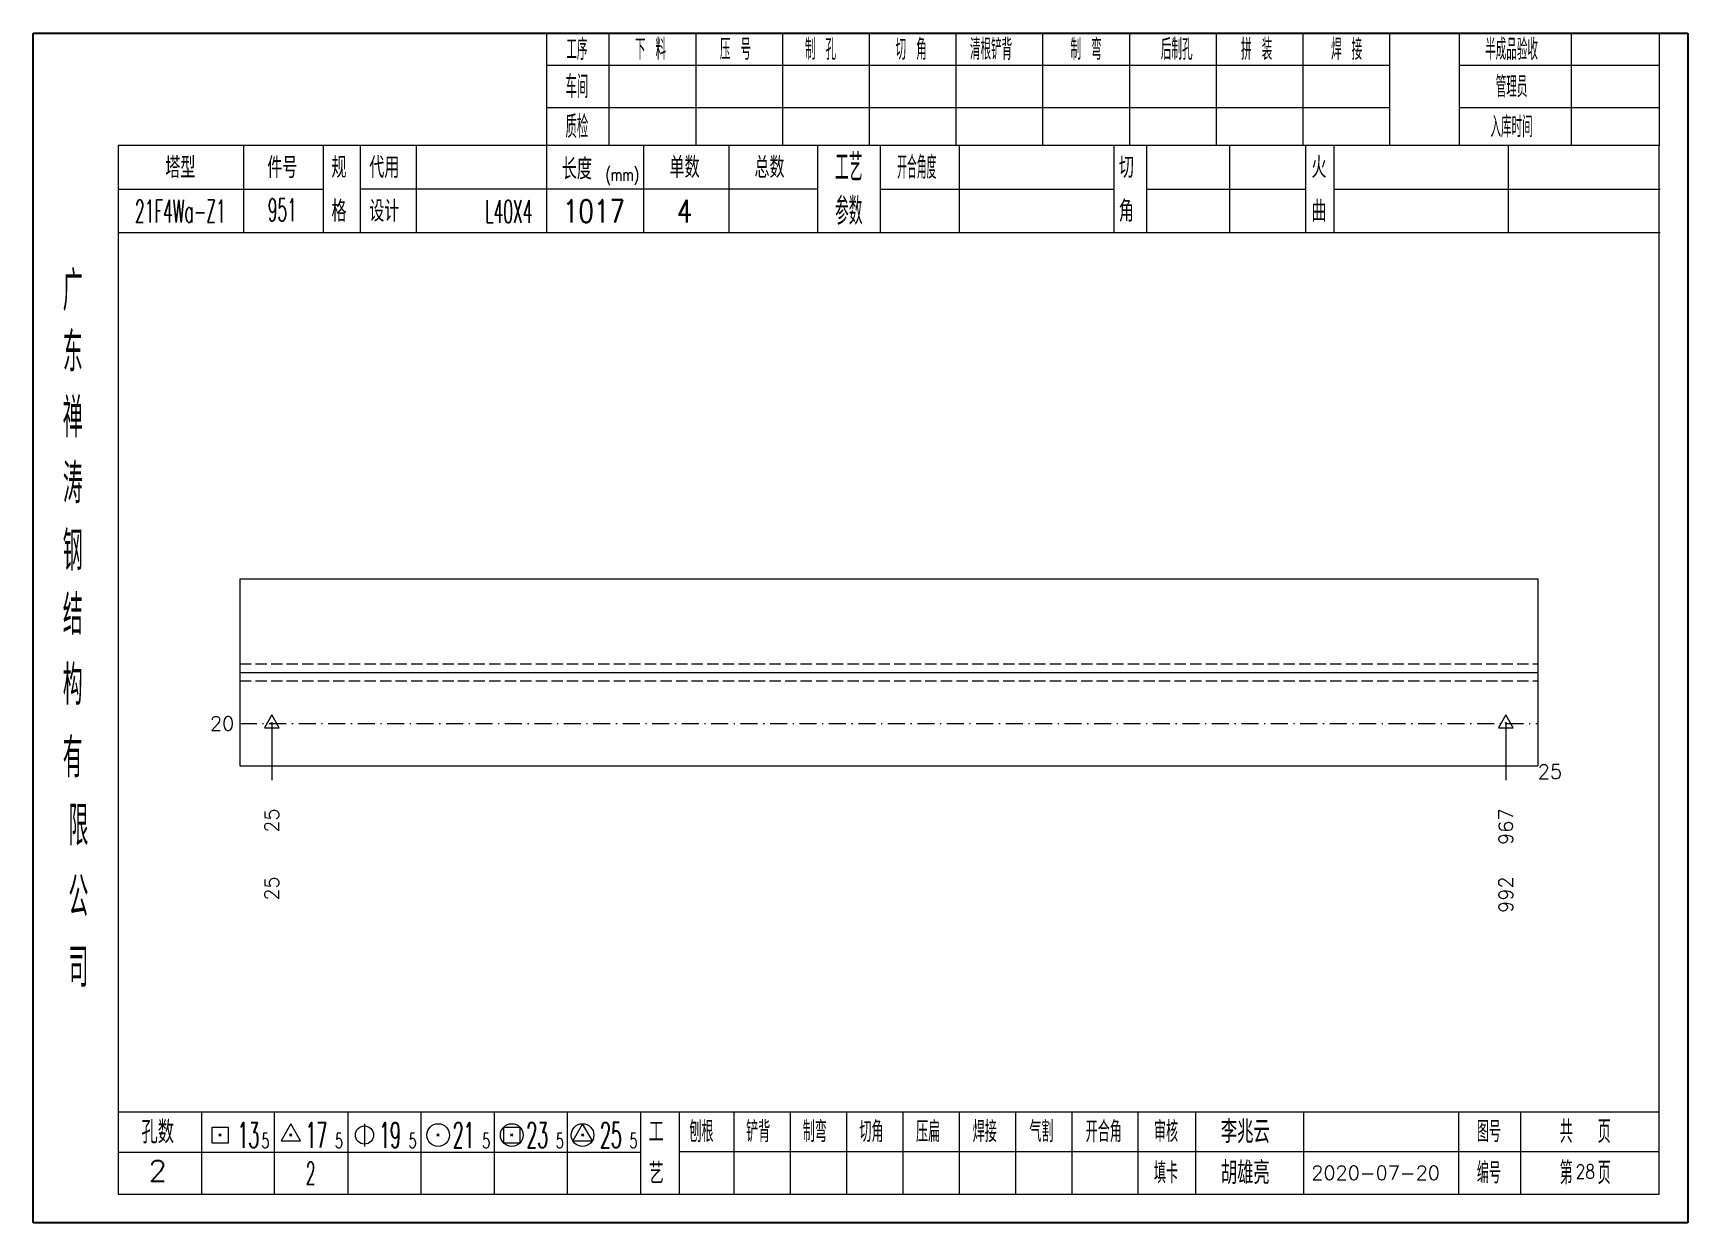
# Model space of a CAD drawing. Extents: x 1310 to 15542, y -76 to 8381.
# Drawn here: x 9943.9 to 10236.1, y -76.1 to 133.9 of the extents above; entities that cross this region are included whole.
import ezdxf
from ezdxf.enums import TextEntityAlignment as Align

# ---------------------------------------------------------------- set-up
doc = ezdxf.new("R2010")
doc.units = 0
doc.header["$MEASUREMENT"] = 0
doc.linetypes.add('一点画线', pattern=[5.2, 3, -1, 0.2, -1])
doc.linetypes.add('虚线', pattern=[2.75, 2, -0.75])
doc.layers.get('0').update_dxf_attribs({"linetype": 'CONTINUOUS', "lineweight": 25})
for name, color, linetype, lineweight in [('1', 7, 'CONTINUOUS', 25), ('4', 7, 'CONTINUOUS', 25), ('5', 7, 'CONTINUOUS', 25)]:
    doc.layers.add(name, color=color, linetype=linetype, lineweight=lineweight)
doc.styles.get("Standard").update_dxf_attribs({"font": 'simplex.shx', "width": 0.7, "height": 3, "bigfont": 'gbhzfs.shx'})

msp = doc.modelspace()

# ---------------------------------------------------------------- texts
at = {"color": 7, "linetype": 'Continuous', "lineweight": 13}
msp.add_text('20', height=2.5, dxfattribs=at).set_placement((9979.432, 12.034), align=Align.MIDDLE_RIGHT)
at = {"layer": '1', "color": 7, "linetype": 'Continuous', "lineweight": 13}
msp.add_text('25', height=2.5, dxfattribs=at).set_placement((10209.562, 3.534), align=Align.MIDDLE_LEFT)
at = {"layer": '1', "color": 8, "linetype": 'Continuous', "lineweight": 9}
for s, p in [('25', (9986.064, -2.966)), ('967', (10203.929, -2.966))]:
    msp.add_text(s, height=2.5, rotation=90, dxfattribs=at).set_placement(p, align=Align.MIDDLE_RIGHT)
at = {"layer": '1', "color": 7, "linetype": 'Continuous', "lineweight": 13}
for s, p in [('25', (9986.064, -14.966)), ('992', (10203.929, -14.966))]:
    msp.add_text(s, height=2.5, rotation=90, dxfattribs=at).set_placement(p, align=Align.MIDDLE_RIGHT)
at = {"layer": '4', "color": 1, "linetype": 'Continuous', "lineweight": 25}
for s, height, width, p in [('工序', 3.7, 0.7, (10039.932, 130.991)), ('下 料', 3.7, 0.7, (10052.932, 130.991)), ('压 号', 3.7, 0.7, (10067.932, 130.991)), ('制 孔', 3.7, 0.7, (10082.932, 130.991)), ('切 角', 3.7, 0.7, (10098.932, 130.991)), ('清根铲背 ', 3.7, 0.7, (10113.932, 130.991)), (' 制 弯', 3.7, 0.7, (10128.932, 130.991)), (' 后制孔', 3.7, 0.7, (10144.932, 130.991)), ('拼 装', 3.7, 0.7, (10159.932, 130.991)), (' 焊 接', 3.7, 0.7, (10174.932, 130.991)), ('半成品验收', 3.7, 0.7, (10204.932, 130.991)), ('车间', 4, 0.7, (10039.932, 124.391)), ('管理员', 3.7, 0.7, (10204.932, 124.391)), ('质检', 4, 0.7, (10039.932, 117.331)), ('入库时间', 3.7, 0.7, (10204.932, 117.331)), ('工艺', 4.8, 0.7, (10087.932, 110.151)), ('开合角度', 4, 0.6, (10099.932, 110.151)), ('(mm)', 2.24, 0.7, (10047.932, 108.891)), ('参数', 4.8, 0.7, (10087.932, 102.441)), ('21F4Wa-Z1', 4, 0.5, (9969.932, 102.411)), ('951', 4, 0.5, (9987.932, 102.661)), ('L40X4', 4, 0.5, (10027.932, 102.391)), ('1017', 4, 0.8, (10042.932, 102.441)), ('4', 4, 0.8, (10058.932, 102.441)), ('广', 6.96, 0.7, (9950.932, 88.361)), ('东', 6.96, 0.7, (9950.932, 77.571)), ('禅', 6.96, 0.7, (9950.932, 65.981)), ('涛', 6.96, 0.7, (9950.932, 54.381)), ('钢', 6.96, 0.7, (9950.932, 42.491)), ('结', 6.96, 0.7, (9950.932, 31.181)), ('构', 6.96, 0.7, (9950.932, 18.801)), ('有', 6.96, 0.7, (9950.932, 5.991)), ('限', 6.96, 0.7, (9951.932, -6.009)), ('公', 6.96, 0.7, (9951.932, -18.549)), ('司', 6.96, 0.7, (9951.932, -31.029)), ('13', 4.47, 0.5, (9981.932, -60.609)), ('17', 4.47, 0.5, (9993.932, -60.609)), ('19', 4.47, 0.5, (10006.932, -60.609)), ('21', 4.47, 0.5, (10019.932, -60.609)), ('23', 4.47, 0.5, (10032.932, -60.609)), ('25', 4.47, 0.5, (10045.932, -60.609)), ('刨根', 3.7, 0.8, (10061.932, -60.009)), ('铲背', 3.7, 0.8, (10071.932, -60.009)), ('制弯', 3.7, 0.8, (10081.932, -60.009)), ('切角', 3.7, 0.8, (10091.932, -60.009)), ('压扁', 3.7, 0.8, (10101.932, -60.009)), ('焊接', 3.7, 0.8, (10111.932, -60.009)), ('气割', 3.7, 0.8, (10121.932, -60.009)), ('开合角', 3.7, 0.8, (10132.932, -60.009)), ('审核', 3.7, 0.8, (10143.932, -60.009)), ('图号', 3.7, 0.8, (10200.932, -60.009)), ('共  页', 4, 0.8, (10217.932, -60.009)), ('5', 2.68, 0.6, (9984.932, -61.609)), ('5', 2.68, 0.6, (9997.932, -61.609)), ('5', 2.68, 0.6, (10010.932, -61.609)), ('5', 2.68, 0.6, (10023.932, -61.609)), ('5', 2.68, 0.6, (10036.932, -61.609)), ('5', 2.68, 0.6, (10049.932, -61.609)), ('2', 4, 0.5, (9992.932, -67.359)), ('填卡', 3.7, 0.8, (10143.932, -67.279)), ('编号', 3.7, 0.8, (10200.932, -67.279)), ('第  页', 4, 0.8, (10217.932, -67.279))]:
    msp.add_text(s, height=height, dxfattribs=dict(at, width=width)).set_placement(p, align=Align.MIDDLE_CENTER)
for s, height, p in [('塔型', 3.7, (9969.932, 110.121)), ('件号', 3.7, (9987.932, 110.121)), ('规', 3.7, (9997.932, 110.151)), ('代用', 3.7, (10005.932, 110.151)), ('长度', 3.7, (10039.932, 109.891)), ('单数', 3.7, (10058.932, 110.151)), ('总数', 3.7, (10073.932, 110.151)), ('切', 3.7, (10136.932, 110.151)), ('火', 3.7, (10170.932, 110.151)), ('格', 3.7, (9997.932, 102.441)), ('设计', 3.7, (10005.932, 102.441)), ('角', 3.7, (10136.932, 102.441)), ('曲', 3.7, (10170.932, 102.441)), ('孔数', 4, (9965.932, -60.089)), ('工', 3.7, (10053.932, -60.009)), ('李兆云', 4, (10157.932, -60.009)), ('2', 3.7, (9965.932, -66.919)), ('艺', 3.7, (10053.932, -67.359)), ('胡雄亮', 4, (10157.932, -67.279)), ('2020-07-20', 2.5, (10180.932, -67.279))]:
    msp.add_text(s, height=height, dxfattribs=at).set_placement(p, align=Align.MIDDLE_CENTER)
at = {"layer": '4', "color": 6, "linetype": 'Continuous', "lineweight": 25, "width": 0.8}
msp.add_text('28', height=2.5, dxfattribs=at).set_placement((10217.957, -67.051), align=Align.MIDDLE_CENTER)

# ---------------------------------------------------------------- blocks, each defined once
blk = doc.blocks.new('孔17.5')
at = {"layer": '5', "color": 7, "linetype": 'Continuous', "lineweight": 13}
for p, q in [((0, 1), (-0.866, -0.5)), ((-0.1, -0.1), (0.1, 0.1)), ((0.1, -0.1), (-0.1, 0.1)), ((0.866, -0.5), (0, 1)), ((-0.866, -0.5), (0.866, -0.5))]:
    blk.add_line(p, q, dxfattribs=at)
blk = doc.blocks.new('CTJGK')
at = {"color": 6, "linetype": 'Continuous'}
for p, q in [((0, 209.97), (292.13, 209.97)), ((0, 0), (0, 209.97)), ((292.13, 209.97), (292.13, 0)), ((292.13, 0), (0, 0))]:
    blk.add_line(p, q, dxfattribs=at)

# ---------------------------------------------------------------- linework, layer by layer
at = {"color": 7, "linetype": 'Continuous', "lineweight": 18}
for p, q in [((9980.432, 37.534), (9980.432, 4.534)), ((9980.432, 37.534), (10209.562, 37.534)), ((10209.562, 37.534), (10209.562, 4.534)), ((9980.432, 21.034), (10209.562, 21.034))]:
    msp.add_line(p, q, dxfattribs=at)
at = {"color": 1, "linetype": '虚线', "lineweight": 18}
for p, q in [((9980.432, 22.534), (10209.562, 22.534)), ((9980.432, 19.534), (10209.562, 19.534))]:
    msp.add_line(p, q, dxfattribs=at)
at = {"color": 3, "linetype": '一点画线', "lineweight": 13}
msp.add_line((9980.432, 12.034), (10209.562, 12.034), dxfattribs=at)
at = {"color": 7, "linetype": 'Continuous', "lineweight": 13}
for p, q in [((9986.064, 12.034), (9986.064, 2.034)), ((10203.929, 12.034), (10203.929, 2.034))]:
    msp.add_line(p, q, dxfattribs=at)
at = {"layer": '1', "color": 7, "linetype": 'Continuous', "lineweight": 18}
msp.add_line((9980.432, 4.534), (10209.562, 4.534), dxfattribs=at)
at = {"layer": '4', "color": 1, "linetype": 'Continuous', "lineweight": 18}
for p, q in [((9943.932, 133.861), (9943.932, -76.109)), ((10236.062, 133.861), (9943.932, 133.861)), ((10034.562, 133.861), (10034.562, 114.021)), ((10045.592, 133.861), (10045.592, 114.001)), ((10060.902, 133.861), (10060.902, 114.001)), ((10076.222, 133.861), (10076.222, 114.001)), ((10091.532, 133.861), (10091.532, 114.001)), ((10106.842, 133.861), (10106.842, 114.001)), ((10122.152, 133.861), (10122.152, 114.001)), ((10137.472, 133.861), (10137.472, 114.001)), ((10152.782, 133.861), (10152.782, 114.001)), ((10168.092, 133.861), (10168.092, 114.001)), ((10183.402, 133.861), (10183.402, 114.021)), ((10183.402, 133.861), (10183.402, 114.001)), ((10195.682, 133.861), (10195.682, 114.001)), ((10215.432, 133.861), (10215.432, 114.001)), ((10231.012, 133.861), (10231.012, 114.001)), ((10236.062, 104.061), (10236.062, 133.861)), ((10183.402, 128.131), (10034.562, 128.131)), ((10231.012, 128.131), (10195.682, 128.131)), ((10183.402, 120.651), (10034.562, 120.651)), ((10231.012, 120.651), (10195.682, 120.651)), ((9958.942, 114.001), (9958.942, -71.059)), ((10231.012, 114.001), (9958.942, 114.001)), ((9981.062, 114.011), (9981.062, 98.591)), ((9995.212, 98.591), (9995.212, 114.001)), ((10001.712, 98.591), (10001.712, 114.001)), ((10011.582, 114.001), (10011.582, 98.591)), ((10034.562, 114.021), (10034.562, 98.591)), ((10051.682, 114.001), (10051.682, 98.591)), ((10066.732, 114.001), (10066.732, 98.591)), ((10082.432, 114.001), (10082.432, 98.591)), ((10093.492, 114.001), (10093.492, 98.591)), ((10107.442, 114.001), (10107.442, 98.591)), ((10134.742, 114.001), (10134.742, 98.591)), ((10140.502, 114.001), (10140.502, 98.591)), ((10155.122, 114.001), (10155.122, 98.591)), ((10168.582, 114.001), (10168.582, 98.591)), ((10173.572, 114.001), (10173.572, 98.591)), ((10204.312, 114.001), (10204.312, 98.591)), ((10231.012, -71.059), (10231.012, 114.001)), ((9995.212, 106.241), (9958.942, 106.241)), ((10082.432, 106.291), (10001.712, 106.291)), ((10093.492, 106.291), (10134.742, 106.291)), ((10140.502, 106.291), (10168.582, 106.291)), ((10173.572, 106.291), (10231.192, 106.291)), ((10236.062, -76.109), (10236.062, 104.061)), ((10231.192, 98.591), (9958.942, 98.591)), ((9958.942, -56.529), (10231.012, -56.529)), ((9973.632, -56.529), (9973.632, -71.059)), ((9986.562, -71.059), (9986.562, -56.529)), ((9999.492, -56.529), (9999.492, -71.059)), ((10012.412, -71.059), (10012.412, -56.529)), ((10025.342, -56.529), (10025.342, -71.059)), ((10038.272, -71.059), (10038.272, -56.529)), ((10051.192, -71.059), (10051.192, -56.529)), ((10058.062, -71.059), (10058.062, -56.529)), ((10067.722, -71.059), (10067.722, -56.529)), ((10077.662, -71.059), (10077.662, -56.529)), ((10087.602, -71.059), (10087.602, -56.529)), ((10097.552, -71.059), (10097.552, -56.529)), ((10107.492, -71.059), (10107.492, -56.529)), ((10117.432, -71.059), (10117.432, -56.529)), ((10127.382, -71.059), (10127.382, -56.529)), ((10139.022, -71.059), (10139.022, -56.529)), ((10149.172, -71.059), (10149.172, -56.529)), ((10168.232, -71.059), (10168.232, -56.529)), ((10195.612, -71.059), (10195.612, -56.529)), ((10206.572, -71.059), (10206.572, -56.529)), ((10051.192, -63.659), (9958.942, -63.659)), ((10058.022, -63.499), (10231.012, -63.499)), ((9958.942, -71.059), (10231.012, -71.059)), ((9943.932, -76.109), (10236.062, -76.109))]:
    msp.add_line(p, q, dxfattribs=at)
at = {"layer": '4', "color": 7, "linetype": 'Continuous', "lineweight": 13}
for p, q in [((9975.518, -62.023), (9975.518, -59.195)), ((9975.518, -59.195), (9978.346, -59.195)), ((9976.732, -60.809), (9977.132, -60.409)), ((9977.132, -60.809), (9976.732, -60.409)), ((9978.346, -59.195), (9978.346, -62.023)), ((9989.432, -58.609), (9987.7, -61.609)), ((9989.232, -60.809), (9989.632, -60.409)), ((9989.632, -60.809), (9989.232, -60.409)), ((9991.164, -61.609), (9989.432, -58.609)), ((10002.432, -58.609), (10002.432, -62.609)), ((10015.232, -60.809), (10015.632, -60.409)), ((10015.632, -60.809), (10015.232, -60.409)), ((10027.018, -62.023), (10027.018, -59.195)), ((10027.018, -59.195), (10029.846, -59.195)), ((10028.232, -60.809), (10028.632, -60.409)), ((10028.632, -60.809), (10028.232, -60.409)), ((10029.846, -59.195), (10029.846, -62.023)), ((10040.932, -58.609), (10039.2, -61.609)), ((10040.732, -60.809), (10041.132, -60.409)), ((10041.132, -60.809), (10040.732, -60.409)), ((10042.664, -61.609), (10040.932, -58.609)), ((9978.346, -62.023), (9975.518, -62.023)), ((9987.7, -61.609), (9991.164, -61.609)), ((10029.846, -62.023), (10027.018, -62.023)), ((10039.2, -61.609), (10042.664, -61.609))]:
    msp.add_line(p, q, dxfattribs=at)
for centre, radius in [((10002.432, -60.609), 1.6), ((10015.432, -60.609), 2), ((10028.432, -60.609), 2), ((10040.932, -60.609), 2)]:
    msp.add_circle(centre, radius, dxfattribs=at)

# ---------------------------------------------------------------- block references
at = {"color": 0, "linetype": 'Continuous'}
msp.add_blockref('CTJGK', (9943.932, -76.109), dxfattribs=at)
at = {"layer": '1', "color": 8, "linetype": 'Continuous', "lineweight": 9, "xscale": 1.5, "yscale": 1.5, "zscale": 1.5}
for p in [(9986.064, 12.034), (10203.929, 12.034)]:
    msp.add_blockref('孔17.5', p, dxfattribs=at)

msp.set_redraw_order([(e.dxf.handle, doc.entitydb.next_handle()) for e in msp.query("TEXT MTEXT ATTDEF DIMENSION ARC_DIMENSION")])  # texts and dimensions are drawn at this point

doc.saveas('drawing.dxf')
